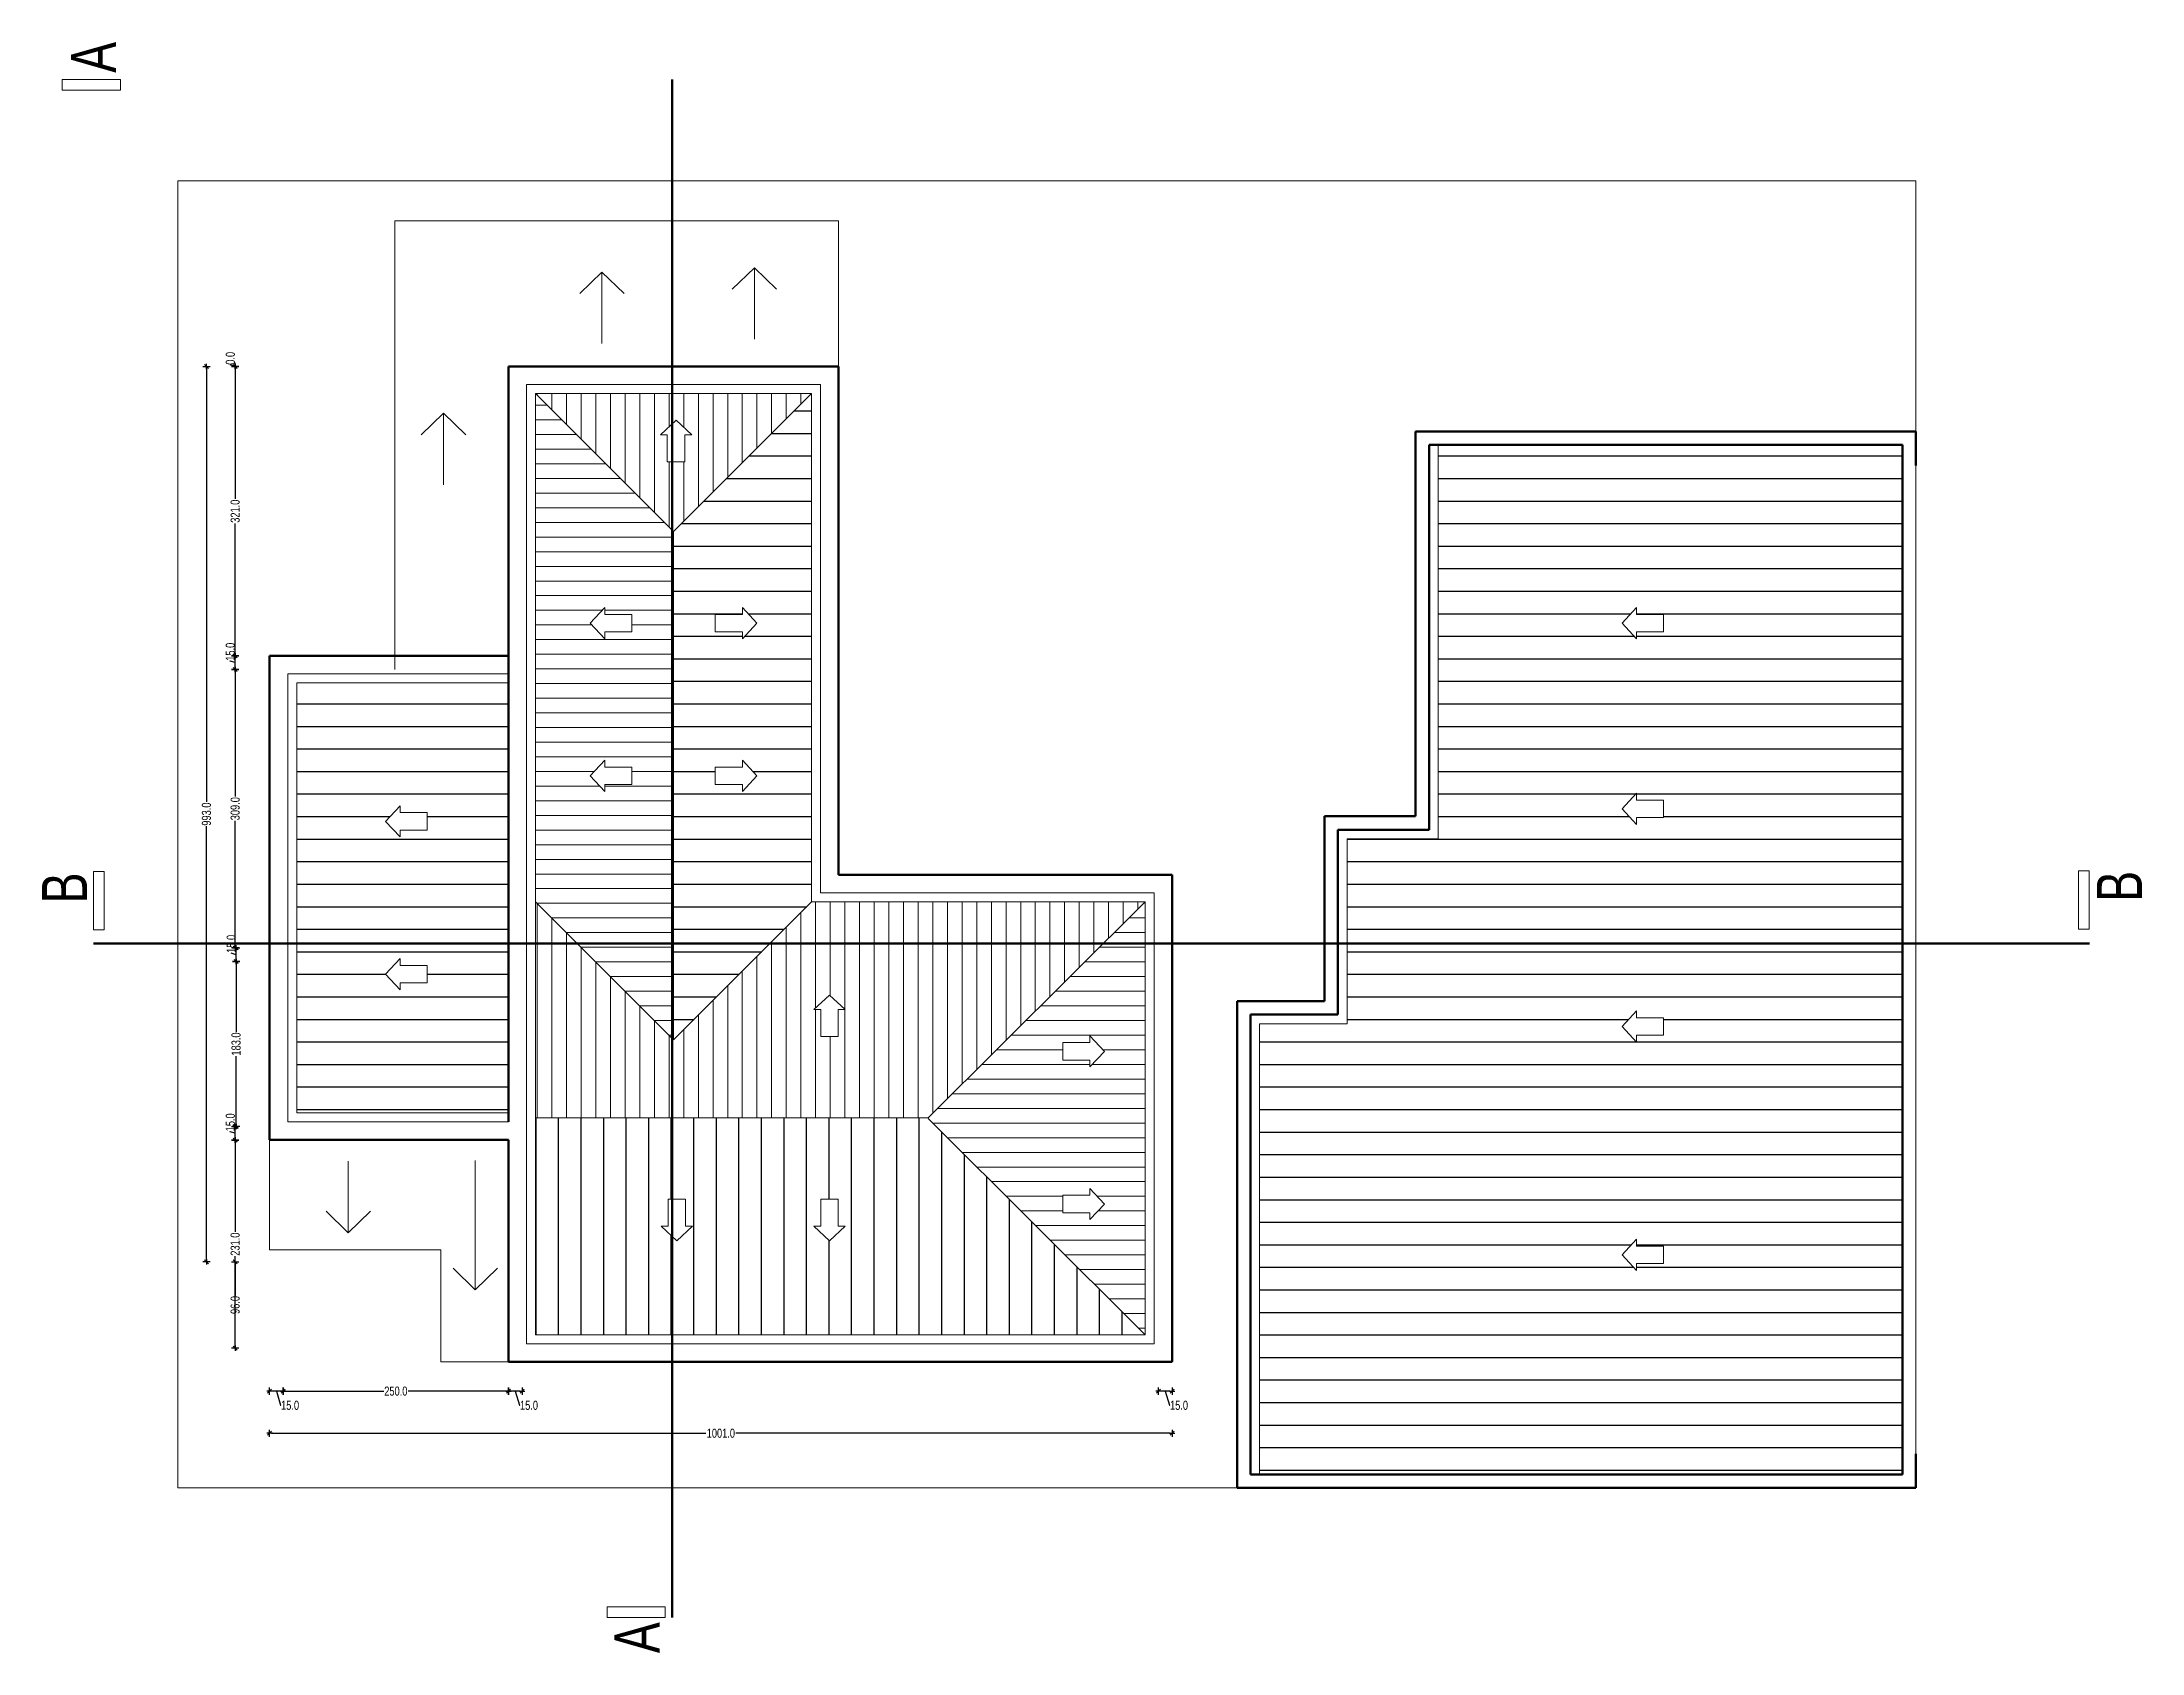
# Model space of a CAD drawing. Header units: centimetres. Extents: x 56177 to 99483, y 493 to 15482.
# Drawn here: x 73944 to 76273, y 6823 to 8610 of the extents above; entities that cross this region are included whole.
import ezdxf

# ---------------------------------------------------------------- set-up
doc = ezdxf.new("R2010")
doc.units = ezdxf.units.CM
doc.header["$MEASUREMENT"] = 0
for name, color, linetype, lineweight in [('0.1 COTAS', 52, 'Continuous', 13), ('0.15 TEXTOS', 212, 'Continuous', 20), ('0.2 VENTANAS', 2, 'Continuous', 20), ('0.5 MUROS', 1, 'Continuous', 50), ('000.2 GENERAL', 2, 'Continuous', 20)]:
    doc.layers.add(name, color=color, linetype=linetype, lineweight=lineweight)
doc.layers.add('0.12 MOBILIARIO BLOQUES', color=251, linetype='Continuous', lineweight=13, true_color=0x616161)
doc.layers.add('COLOR_ GRIS', color=253, linetype='Continuous', true_color=0xb5b5b5)
doc.layers.add('COLOR_ NARANJO', color=2, linetype='Continuous', true_color=0xffff14)
doc.styles.add('NICOLAS 2', font='swisscl.ttf')
doc.dimstyles.new('NICO CMS PEQUEÑAS', dxfattribs={"dimtxt": 10, "dimasz": 2, "dimexe": 0.18, "dimexo": 0.0625, "dimgap": 0.09, "dimtad": 0, "dimdec": 1, "dimzin": 0, "dimdsep": 46, "dimtxsty": 'NICOLAS 2', "dimblk": 'CRUZ2', "dimcen": 0.09, "dimse1": 1, "dimse2": 1, "dimclrd": 256, "dimclrt": 2, "dimadec": 0, "dimazin": 0, "dimtfac": 1, "dimtdec": 1, "dimtofl": 0, "dimtmove": 1, "dimatfit": 2, "dimldrblk": 'CRUZ2', "dimfxl": 1, "dimtolj": 1, "dimtzin": 0, "dimarcsym": 0})
pattern_1 = [(180, (82992.14, -63374.506), (-1e-14, -25), [])]
pattern_2 = [(180, (82992.14, -63374.506), (-6e-15, -16.25), [])]
pattern_3 = [(270, (82992.14, -63374.506), (16.25, -2e-14), [])]

msp = doc.modelspace()

# ---------------------------------------------------------------- texts
at = {"layer": '0.15 TEXTOS', "char_height": 100, "width": 374.7413, "attachment_point": 1, "rotation": 90, "style": 'NICOLAS 2'}
for s, insert in [('\\pxqc;{\\H0.5x;A}', (73976.13, 8405.28)), ('\\pxqc;{\\H0.5x;B}', (76223.41, 7485.76)), ('\\pxqc;{\\H0.5x;B}', (73944.12, 7483.98)), ('\\pxqc;{\\H0.5x;A}', (74579.04, 6652.3))]:
    msp.add_mtext(s, dxfattribs=dict(at, insert=insert))

# ---------------------------------------------------------------- blocks, each defined once
blk = doc.blocks.new('CRUZ2')
at = {"layer": 'COLOR_ NARANJO', "color": 8}
for p, q in [((-1.5, 0), (1.5, 0)), ((0, 2), (0, -2))]:
    blk.add_line(p, q, dxfattribs=at)
at = {"layer": 'COLOR_ NARANJO', "color": 4}
blk.add_lwpolyline([(-1.1, -1.1), (0, 0), (1.1, 1.1)], dxfattribs=at)
blk = doc.blocks.new('*D577')
at = {"layer": '0.1 COTAS', "lineweight": -2, "transparency": 16777216}
for p, q in [((74126.5, 8247.7), (74126.5, 7766.8)), ((74126.5, 7258.7), (74126.5, 7739.7))]:
    blk.add_line(p, q, dxfattribs=at)
at = {"layer": 'Defpoints', "color": 0, "transparency": 16777216}
for p in [(74126.5, 8249.7), (74460.6, 8249.7), (74461.6, 7256.7)]:
    blk.add_point(p, dxfattribs=at)
at = {"layer": '0.1 COTAS', "lineweight": -2, "transparency": 16777216, "xscale": 2, "yscale": 2, "zscale": 2}
for p, rotation in [((74126.5, 8249.7), 90), ((74126.5, 7256.7), 270)]:
    blk.add_blockref('CRUZ2', p, dxfattribs=dict(at, rotation=rotation))
at = {"layer": '0.1 COTAS', "color": 2, "transparency": 16777216, "insert": (74126.5, 7753.2), "char_height": 10, "attachment_point": 5, "rotation": 90, "style": 'NICOLAS 2'}
blk.add_mtext('\\A1;993.0', dxfattribs=at)
blk = doc.blocks.new('*D586')
at = {"layer": '0.1 COTAS', "lineweight": -2, "transparency": 16777216}
for p, q in [((74198.6, 7066.4), (74680.6, 7066.4)), ((75195.6, 7066.4), (74713.7, 7066.4))]:
    blk.add_line(p, q, dxfattribs=at)
at = {"layer": 'Defpoints', "color": 0, "transparency": 16777216}
for p in [(74196.6, 7391.7), (75197.6, 7256.7), (74196.6, 7066.4)]:
    blk.add_point(p, dxfattribs=at)
at = {"layer": '0.1 COTAS', "lineweight": -2, "transparency": 16777216, "xscale": 2, "yscale": 2, "zscale": 2, "rotation": 180}
blk.add_blockref('CRUZ2', (74196.6, 7066.4), dxfattribs=at)
at = {"layer": '0.1 COTAS', "lineweight": -2, "transparency": 16777216, "xscale": 2, "yscale": 2, "zscale": 2}
blk.add_blockref('CRUZ2', (75197.6, 7066.4), dxfattribs=at)
at = {"layer": '0.1 COTAS', "color": 2, "transparency": 16777216, "insert": (74697.1, 7066.4), "char_height": 10, "attachment_point": 5, "style": 'NICOLAS 2'}
blk.add_mtext('\\A1;1001.0', dxfattribs=at)
blk = doc.blocks.new('*D578')
at = {"layer": '0.1 COTAS', "lineweight": -2, "transparency": 16777216}
for p, q in [((74158.4, 7254.7), (74158.4, 7219.2)), ((74158.4, 7162.7), (74158.4, 7198.3))]:
    blk.add_line(p, q, dxfattribs=at)
at = {"layer": 'Defpoints', "color": 0, "transparency": 16777216}
for p in [(74461.6, 7256.7), (74158.4, 7160.7), (74476.6, 7160.7)]:
    blk.add_point(p, dxfattribs=at)
at = {"layer": '0.1 COTAS', "lineweight": -2, "transparency": 16777216, "xscale": 2, "yscale": 2, "zscale": 2}
for p, rotation in [((74158.4, 7256.7), 90), ((74158.4, 7160.7), 270)]:
    blk.add_blockref('CRUZ2', p, dxfattribs=dict(at, rotation=rotation))
at = {"layer": '0.1 COTAS', "color": 2, "transparency": 16777216, "insert": (74158.4, 7208.7), "char_height": 10, "attachment_point": 5, "rotation": 90, "style": 'NICOLAS 2'}
blk.add_mtext('\\A1;96.0', dxfattribs=at)
blk = doc.blocks.new('*D587')
at = {"layer": '0.1 COTAS', "lineweight": -2, "transparency": 16777216}
for p, q in [((74158.4, 7389.7), (74158.4, 7289.8)), ((74158.4, 7162.7), (74158.4, 7262.7))]:
    blk.add_line(p, q, dxfattribs=at)
at = {"layer": 'Defpoints', "color": 0, "transparency": 16777216}
for p in [(74158.4, 7391.7), (74461.6, 7391.7), (74476.6, 7160.7)]:
    blk.add_point(p, dxfattribs=at)
at = {"layer": '0.1 COTAS', "lineweight": -2, "transparency": 16777216, "xscale": 2, "yscale": 2, "zscale": 2}
for p, rotation in [((74158.4, 7391.7), 90), ((74158.4, 7160.7), 270)]:
    blk.add_blockref('CRUZ2', p, dxfattribs=dict(at, rotation=rotation))
at = {"layer": '0.1 COTAS', "color": 2, "transparency": 16777216, "insert": (74158.4, 7276.2), "char_height": 10, "attachment_point": 5, "rotation": 90, "style": 'NICOLAS 2'}
blk.add_mtext('\\A1;231.0', dxfattribs=at)
blk = doc.blocks.new('*D588')
at = {"layer": '0.1 COTAS', "lineweight": -2, "transparency": 16777216}
for p, q in [((74153, 7400.9), (74153, 7401.1)), ((74158.4, 7399.2), (74153, 7400.9)), ((74158.4, 7393.7), (74158.4, 7404.7))]:
    blk.add_line(p, q, dxfattribs=at)
at = {"layer": 'Defpoints', "color": 0, "transparency": 16777216}
for p in [(74158.4, 7406.7), (74461.6, 7406.7), (74461.6, 7391.7)]:
    blk.add_point(p, dxfattribs=at)
at = {"layer": '0.1 COTAS', "lineweight": -2, "transparency": 16777216, "xscale": 2, "yscale": 2, "zscale": 2}
for p, rotation in [((74158.4, 7406.7), 90), ((74158.4, 7391.7), 270)]:
    blk.add_blockref('CRUZ2', p, dxfattribs=dict(at, rotation=rotation))
at = {"layer": '0.1 COTAS', "color": 2, "transparency": 16777216, "insert": (74153, 7411.3), "char_height": 10, "attachment_point": 5, "rotation": 90, "style": 'NICOLAS 2'}
blk.add_mtext('\\A1;15.0', dxfattribs=at)
blk = doc.blocks.new('*D579')
at = {"layer": '0.1 COTAS', "lineweight": -2, "transparency": 16777216}
for p, q in [((74159.4, 7587.7), (74159.4, 7511.7)), ((74159.4, 7408.7), (74159.4, 7484.8))]:
    blk.add_line(p, q, dxfattribs=at)
at = {"layer": 'Defpoints', "color": 0, "transparency": 16777216}
for p in [(74159.4, 7589.7), (74476.6, 7589.7), (74462.6, 7406.7)]:
    blk.add_point(p, dxfattribs=at)
at = {"layer": '0.1 COTAS', "lineweight": -2, "transparency": 16777216, "xscale": 2, "yscale": 2, "zscale": 2}
for p, rotation in [((74159.4, 7589.7), 90), ((74159.4, 7406.7), 270)]:
    blk.add_blockref('CRUZ2', p, dxfattribs=dict(at, rotation=rotation))
at = {"layer": '0.1 COTAS', "color": 2, "transparency": 16777216, "insert": (74159.4, 7498.2), "char_height": 10, "attachment_point": 5, "rotation": 90, "style": 'NICOLAS 2'}
blk.add_mtext('\\A1;183.0', dxfattribs=at)
blk = doc.blocks.new('*D580')
at = {"layer": '0.1 COTAS', "lineweight": -2, "transparency": 16777216}
for p, q in [((74154, 7598.9), (74154, 7599.1)), ((74159.4, 7597.2), (74154, 7598.9)), ((74159.4, 7591.7), (74159.4, 7602.7))]:
    blk.add_line(p, q, dxfattribs=at)
at = {"layer": 'Defpoints', "color": 0, "transparency": 16777216}
for p in [(74159.4, 7604.7), (74476.6, 7604.7), (74476.6, 7589.7)]:
    blk.add_point(p, dxfattribs=at)
at = {"layer": '0.1 COTAS', "lineweight": -2, "transparency": 16777216, "xscale": 2, "yscale": 2, "zscale": 2}
for p, rotation in [((74159.4, 7604.7), 90), ((74159.4, 7589.7), 270)]:
    blk.add_blockref('CRUZ2', p, dxfattribs=dict(at, rotation=rotation))
at = {"layer": '0.1 COTAS', "color": 2, "transparency": 16777216, "insert": (74154, 7609.3), "char_height": 10, "attachment_point": 5, "rotation": 90, "style": 'NICOLAS 2'}
blk.add_mtext('\\A1;15.0', dxfattribs=at)
blk = doc.blocks.new('*D581')
at = {"layer": '0.1 COTAS', "lineweight": -2, "transparency": 16777216}
for p, q in [((74158.4, 7911.7), (74158.4, 7772.8)), ((74158.4, 7606.7), (74158.4, 7745.7))]:
    blk.add_line(p, q, dxfattribs=at)
at = {"layer": 'Defpoints', "color": 0, "transparency": 16777216}
for p in [(74158.4, 7913.7), (74460.6, 7913.7), (74475.6, 7604.7)]:
    blk.add_point(p, dxfattribs=at)
at = {"layer": '0.1 COTAS', "lineweight": -2, "transparency": 16777216, "xscale": 2, "yscale": 2, "zscale": 2}
for p, rotation in [((74158.4, 7913.7), 90), ((74158.4, 7604.7), 270)]:
    blk.add_blockref('CRUZ2', p, dxfattribs=dict(at, rotation=rotation))
at = {"layer": '0.1 COTAS', "color": 2, "transparency": 16777216, "insert": (74158.4, 7759.2), "char_height": 10, "attachment_point": 5, "rotation": 90, "style": 'NICOLAS 2'}
blk.add_mtext('\\A1;309.0', dxfattribs=at)
blk = doc.blocks.new('*D582')
at = {"layer": '0.1 COTAS', "lineweight": -2, "transparency": 16777216}
for p, q in [((74153, 7922.9), (74153, 7923.1)), ((74158.4, 7921.2), (74153, 7922.9)), ((74158.4, 7915.7), (74158.4, 7926.7))]:
    blk.add_line(p, q, dxfattribs=at)
at = {"layer": 'Defpoints', "color": 0, "transparency": 16777216}
for p in [(74158.4, 7928.7), (74460.6, 7928.7), (74460.6, 7913.7)]:
    blk.add_point(p, dxfattribs=at)
at = {"layer": '0.1 COTAS', "lineweight": -2, "transparency": 16777216, "xscale": 2, "yscale": 2, "zscale": 2}
for p, rotation in [((74158.4, 7928.7), 90), ((74158.4, 7913.7), 270)]:
    blk.add_blockref('CRUZ2', p, dxfattribs=dict(at, rotation=rotation))
at = {"layer": '0.1 COTAS', "color": 2, "transparency": 16777216, "insert": (74153, 7933.3), "char_height": 10, "attachment_point": 5, "rotation": 90, "style": 'NICOLAS 2'}
blk.add_mtext('\\A1;15.0', dxfattribs=at)
blk = doc.blocks.new('*D589')
at = {"layer": '0.1 COTAS', "lineweight": -2, "transparency": 16777216}
for p, q in [((74158.4, 8247.7), (74158.4, 8102.8)), ((74158.4, 7930.7), (74158.4, 8075.7))]:
    blk.add_line(p, q, dxfattribs=at)
at = {"layer": 'Defpoints', "color": 0, "transparency": 16777216}
for p in [(74158.4, 8249.7), (74461.6, 8249.7), (74460.6, 7928.7)]:
    blk.add_point(p, dxfattribs=at)
at = {"layer": '0.1 COTAS', "lineweight": -2, "transparency": 16777216, "xscale": 2, "yscale": 2, "zscale": 2}
for p, rotation in [((74158.4, 8249.7), 90), ((74158.4, 7928.7), 270)]:
    blk.add_blockref('CRUZ2', p, dxfattribs=dict(at, rotation=rotation))
at = {"layer": '0.1 COTAS', "color": 2, "transparency": 16777216, "insert": (74158.4, 8089.2), "char_height": 10, "attachment_point": 5, "rotation": 90, "style": 'NICOLAS 2'}
blk.add_mtext('\\A1;321.0', dxfattribs=at)
blk = doc.blocks.new('*D590')
at = {"layer": '0.1 COTAS', "lineweight": -2, "transparency": 16777216}
for p, q in [((74153, 8251.4), (74153, 8251.6)), ((74158.4, 8249.7), (74153, 8251.4)), ((74158.4, 8251.7), (74158.4, 8253.7)), ((74158.4, 8247.7), (74158.4, 8245.7))]:
    blk.add_line(p, q, dxfattribs=at)
at = {"layer": 'Defpoints', "color": 0, "transparency": 16777216}
for p in [(74158.4, 8249.7), (74460.6, 8249.7), (74461.6, 8249.7)]:
    blk.add_point(p, dxfattribs=at)
at = {"layer": '0.1 COTAS', "lineweight": -2, "transparency": 16777216, "xscale": 2, "yscale": 2, "zscale": 2}
for rotation in [90, 270]:
    blk.add_blockref('CRUZ2', (74158.4, 8249.7), dxfattribs=dict(at, rotation=rotation))
at = {"layer": '0.1 COTAS', "color": 2, "transparency": 16777216, "insert": (74153, 8258.8), "char_height": 10, "attachment_point": 5, "rotation": 90, "style": 'NICOLAS 2'}
blk.add_mtext('\\A1;0.0', dxfattribs=at)
blk = doc.blocks.new('*D583')
at = {"layer": '0.1 COTAS', "lineweight": -2, "transparency": 16777216}
for p, q in [((74474.6, 7113.1), (74463.6, 7113.1)), ((74469.1, 7113.1), (74473.8, 7097.4)), ((74473.8, 7097.4), (74474, 7097.4))]:
    blk.add_line(p, q, dxfattribs=at)
at = {"layer": 'Defpoints', "color": 0, "transparency": 16777216}
for p in [(74476.6, 7271.7), (74461.6, 7256.7), (74461.6, 7113.1)]:
    blk.add_point(p, dxfattribs=at)
at = {"layer": '0.1 COTAS', "lineweight": -2, "transparency": 16777216, "xscale": 2, "yscale": 2, "zscale": 2, "rotation": 180}
blk.add_blockref('CRUZ2', (74461.6, 7113.1), dxfattribs=at)
at = {"layer": '0.1 COTAS', "lineweight": -2, "transparency": 16777216, "xscale": 2, "yscale": 2, "zscale": 2}
blk.add_blockref('CRUZ2', (74476.6, 7113.1), dxfattribs=at)
at = {"layer": '0.1 COTAS', "color": 2, "transparency": 16777216, "insert": (74484.3, 7097.4), "char_height": 10, "attachment_point": 5, "style": 'NICOLAS 2'}
blk.add_mtext('\\A1;15.0', dxfattribs=at)
blk = doc.blocks.new('*D584')
at = {"layer": '0.1 COTAS', "lineweight": -2, "transparency": 16777216}
for p, q in [((74213.6, 7113.1), (74323.1, 7113.1)), ((74459.6, 7113.1), (74350.1, 7113.1))]:
    blk.add_line(p, q, dxfattribs=at)
at = {"layer": 'Defpoints', "color": 0, "transparency": 16777216}
for p in [(74211.6, 7406.7), (74461.6, 7256.7), (74211.6, 7113.1)]:
    blk.add_point(p, dxfattribs=at)
at = {"layer": '0.1 COTAS', "lineweight": -2, "transparency": 16777216, "xscale": 2, "yscale": 2, "zscale": 2, "rotation": 180}
blk.add_blockref('CRUZ2', (74211.6, 7113.1), dxfattribs=at)
at = {"layer": '0.1 COTAS', "lineweight": -2, "transparency": 16777216, "xscale": 2, "yscale": 2, "zscale": 2}
blk.add_blockref('CRUZ2', (74461.6, 7113.1), dxfattribs=at)
at = {"layer": '0.1 COTAS', "color": 2, "transparency": 16777216, "insert": (74336.6, 7113.1), "char_height": 10, "attachment_point": 5, "style": 'NICOLAS 2'}
blk.add_mtext('\\A1;250.0', dxfattribs=at)
blk = doc.blocks.new('*D585')
at = {"layer": '0.1 COTAS', "lineweight": -2, "transparency": 16777216}
for p, q in [((74209.6, 7113.1), (74198.6, 7113.1)), ((74204.1, 7113.1), (74208.8, 7097.4)), ((74208.8, 7097.4), (74209, 7097.4))]:
    blk.add_line(p, q, dxfattribs=at)
at = {"layer": 'Defpoints', "color": 0, "transparency": 16777216}
for p in [(74196.6, 7391.7), (74211.6, 7406.7), (74196.6, 7113.1)]:
    blk.add_point(p, dxfattribs=at)
at = {"layer": '0.1 COTAS', "lineweight": -2, "transparency": 16777216, "xscale": 2, "yscale": 2, "zscale": 2, "rotation": 180}
blk.add_blockref('CRUZ2', (74196.6, 7113.1), dxfattribs=at)
at = {"layer": '0.1 COTAS', "lineweight": -2, "transparency": 16777216, "xscale": 2, "yscale": 2, "zscale": 2}
blk.add_blockref('CRUZ2', (74211.6, 7113.1), dxfattribs=at)
at = {"layer": '0.1 COTAS', "color": 2, "transparency": 16777216, "insert": (74219.3, 7097.4), "char_height": 10, "attachment_point": 5, "style": 'NICOLAS 2'}
blk.add_mtext('\\A1;15.0', dxfattribs=at)
blk = doc.blocks.new('*D591')
at = {"layer": '0.1 COTAS', "lineweight": -2, "transparency": 16777216}
for p, q in [((75195.6, 7113.1), (75184.6, 7113.1)), ((75190.1, 7113.1), (75194.8, 7097.4)), ((75194.8, 7097.4), (75195, 7097.4))]:
    blk.add_line(p, q, dxfattribs=at)
at = {"layer": 'Defpoints', "color": 0, "transparency": 16777216}
for p in [(75182.6, 7160.7), (75197.6, 7145.7), (75182.6, 7113.1)]:
    blk.add_point(p, dxfattribs=at)
at = {"layer": '0.1 COTAS', "lineweight": -2, "transparency": 16777216, "xscale": 2, "yscale": 2, "zscale": 2, "rotation": 180}
blk.add_blockref('CRUZ2', (75182.6, 7113.1), dxfattribs=at)
at = {"layer": '0.1 COTAS', "lineweight": -2, "transparency": 16777216, "xscale": 2, "yscale": 2, "zscale": 2}
blk.add_blockref('CRUZ2', (75197.6, 7113.1), dxfattribs=at)
at = {"layer": '0.1 COTAS', "color": 2, "transparency": 16777216, "insert": (75205.3, 7097.4), "char_height": 10, "attachment_point": 5, "style": 'NICOLAS 2'}
blk.add_mtext('\\A1;15.0', dxfattribs=at)

# ---------------------------------------------------------------- dimensions: what is measured, and where the dimension line sits
at = {"layer": '0.1 COTAS'}
for base, p1, p2, angle, picture, middle in [((74126.54, 8249.74), (74461.61, 7256.74), (74460.61, 8249.74), 90, '*D577', (74126.54, 7753.24)), ((74158.39089468, 8249.7447647), (74461.61230299, 8249.7447647), (74460.61230299, 8249.7447647), 90, '*D590', (74152.9546627, 8251.64563429)), ((74158.39, 8249.74), (74460.61, 7928.74), (74461.61, 8249.74), 90, '*D589', (74158.39, 8089.24)), ((74158.39, 7928.74), (74460.61, 7913.74), (74460.61, 7928.74), 90, '*D582', (74152.95, 7923.15)), ((74158.39, 7913.74), (74475.61, 7604.74), (74460.61, 7913.74), 90, '*D581', (74158.39, 7759.24)), ((74159.39, 7604.74), (74476.61, 7589.74), (74476.61, 7604.74), 90, '*D580', (74153.95, 7599.15)), ((74159.39, 7589.74), (74462.61, 7406.74), (74476.61, 7589.74), 90, '*D579', (74159.39, 7498.24)), ((74158.39, 7406.74), (74461.61, 7391.74), (74461.61, 7406.74), 90, '*D588', (74152.95, 7401.15)), ((74158.39, 7391.74), (74476.61, 7160.74), (74461.61, 7391.74), 90, '*D587', (74158.39, 7276.24)), ((74196.61, 7113.07), (74211.61, 7406.74), (74196.61, 7391.74), 180, '*D585', (74209.09, 7097.39)), ((74196.61, 7066.36), (75197.61, 7256.74), (74196.61, 7391.74), 180, '*D586', (74697.11, 7066.36)), ((74211.61, 7113.07), (74461.61, 7256.74), (74211.61, 7406.74), 180, '*D584', (74336.61, 7113.07)), ((74461.61, 7113.07), (74476.61, 7271.74), (74461.61, 7256.74), 180, '*D583', (74474.09, 7097.39)), ((74158.39, 7160.74), (74461.61, 7256.74), (74476.61, 7160.74), 90, '*D578', (74158.39, 7208.74)), ((75182.61, 7113.09), (75197.61, 7145.74), (75182.61, 7160.74), 180, '*D591', (75195.09, 7097.41))]:
    dim = msp.add_linear_dim(base=base, p1=p1, p2=p2, angle=angle, dimstyle='NICO CMS PEQUEÑAS', dxfattribs=at)
    dim.commit()
    dim.dimension.update_dxf_attribs({"geometry": picture, "text_midpoint": middle})

# ---------------------------------------------------------------- hatches: boundary and pattern name
at = {"layer": '0.2 VENTANAS'}
h = msp.add_hatch(dxfattribs=at)
h.set_pattern_fill('ANSI31', color=256, scale=130, angle=495)
h.set_pattern_definition(pattern_2)
h.paths.add_polyline_path([(74644.61, 8066.74), (74491.61, 8219.74), (74491.61, 7655.74), (74644.61, 7502.74)])
h.paths.add_polyline_path([(74598.28, 7805.26), (74598.28, 7785.91), (74568.28, 7785.91), (74568.28, 7785.76), (74568.28, 7778.26), (74552.2, 7795.58), (74568.28, 7812.91), (74568.28, 7805.26)], flags=16)
h.paths.add_polyline_path([(74568.28, 7947.64), (74552.2, 7964.96), (74568.28, 7982.29), (74568.28, 7974.64), (74598.28, 7974.64), (74598.28, 7955.29), (74568.28, 7955.29), (74568.28, 7955.14)], flags=16)
h = msp.add_hatch(dxfattribs=at)
h.set_pattern_fill('ANSI31', color=256, scale=130, angle=585)
h.set_pattern_definition(pattern_3)
h.paths.add_polyline_path([(74491.61, 8219.74), (74644.61, 8066.74), (74797.61, 8219.74)])
h.paths.add_polyline_path([(74664.72, 8174.08), (74657.07, 8174.08), (74657.07, 8144.08), (74637.72, 8144.08), (74637.72, 8174.08), (74637.57, 8174.08), (74630.07, 8174.08), (74647.4, 8190.16)], flags=16)
h = msp.add_hatch(dxfattribs=at)
h.set_pattern_fill('ANSI31', color=256, scale=130, angle=585)
h.set_pattern_definition(pattern_3)
h.paths.add_polyline_path([(75167.61, 7655.74), (74797.61, 7655.74), (74644.61, 7502.74), (74491.61, 7655.74), (74491.61, 7416.24), (74927.11, 7416.24)])
h.paths.add_polyline_path([(74834.92, 7536.38), (74827.27, 7536.38), (74827.27, 7506.38), (74807.92, 7506.38), (74807.92, 7536.38), (74807.77, 7536.38), (74800.27, 7536.38), (74817.59, 7552.46)], flags=16)
h = msp.add_hatch(dxfattribs=at)
h.set_pattern_fill('ANSI31', color=256, scale=130, angle=495)
h.set_pattern_definition(pattern_2)
h.paths.add_polyline_path([(74926.86, 7416), (75167.61, 7175.74), (75167.61, 7655.74), (75167.57, 7655.74)])
h.paths.add_polyline_path([(75076.5, 7480.38), (75076.5, 7499.73), (75106.5, 7499.73), (75106.5, 7507.38), (75122.58, 7490.06), (75106.5, 7472.73), (75106.5, 7480.38)], flags=16)
h.paths.add_polyline_path([(75106.5, 7338), (75122.58, 7320.68), (75106.5, 7303.35), (75106.5, 7311), (75076.5, 7311), (75076.5, 7330.35), (75106.5, 7330.35)], flags=16)
at = {"layer": 'COLOR_ GRIS'}
h = msp.add_hatch(dxfattribs=at)
h.set_pattern_fill('ANSI31', color=256, scale=200, angle=495)
h.set_pattern_definition(pattern_1)
h.paths.add_polyline_path([(74644.61, 8066.74), (74644.61, 7502.74), (74797.61, 7655.74), (74797.61, 8219.74)])
h.paths.add_polyline_path([(74720.94, 7982.29), (74737.03, 7964.96), (74720.94, 7947.64), (74720.94, 7955.29), (74690.94, 7955.29), (74690.94, 7974.64), (74720.94, 7974.64)], flags=16)
h.paths.add_polyline_path([(74720.94, 7812.91), (74737.03, 7795.58), (74720.94, 7778.26), (74720.94, 7785.91), (74690.94, 7785.91), (74690.94, 7805.26), (74720.94, 7805.26)], flags=16)
h = msp.add_hatch(dxfattribs=at)
h.set_pattern_fill('ANSI31', color=256, scale=200, angle=495)
h.set_pattern_definition(pattern_1)
h.paths.add_polyline_path([(76007.61, 8162.74), (75492.61, 8162.74), (75492.61, 7725.74), (75391.61, 7725.74), (75391.61, 7520.74), (75294.61, 7520.74), (75294.61, 7020.74), (76007.61, 7020.74)])
h.paths.add_polyline_path([(75742.83, 7527.28), (75742.83, 7507.93), (75712.83, 7507.93), (75712.83, 7507.78), (75712.83, 7500.28), (75696.75, 7517.6), (75712.83, 7534.93), (75712.83, 7527.28)], flags=16)
h.paths.add_polyline_path([(75742.83, 7749.35), (75712.83, 7749.35), (75712.83, 7749.2), (75712.83, 7741.7), (75696.75, 7759.03), (75712.83, 7776.35), (75712.83, 7768.7), (75742.83, 7768.7)], flags=16)
h.paths.add_polyline_path([(75742.83, 7273.89), (75742.83, 7254.54), (75712.83, 7254.54), (75712.83, 7254.39), (75712.83, 7246.89), (75696.75, 7264.21), (75712.83, 7281.54), (75712.83, 7273.89)], flags=16)
h.paths.add_polyline_path([(75742.83, 7955.29), (75712.83, 7955.29), (75712.83, 7955.14), (75712.83, 7947.64), (75696.75, 7964.96), (75712.83, 7982.29), (75712.83, 7974.64), (75742.83, 7974.64)], flags=16)
h = msp.add_hatch(dxfattribs=at)
h.set_pattern_fill('ANSI31', color=256, scale=200, angle=495)
h.set_pattern_definition(pattern_1)
h.paths.add_polyline_path([(74461.61, 7898.74), (74226.61, 7898.74), (74226.61, 7421.74), (74461.61, 7421.74)])
h.paths.add_polyline_path([(74371.28, 7585.45), (74371.28, 7566.1), (74341.28, 7566.1), (74341.28, 7565.95), (74341.28, 7558.45), (74325.2, 7575.78), (74341.28, 7593.1), (74341.28, 7585.45)], flags=16)
h.paths.add_polyline_path([(74371.28, 7735.48), (74341.28, 7735.48), (74341.28, 7735.33), (74341.28, 7727.83), (74325.2, 7745.15), (74341.28, 7762.48), (74341.28, 7754.83), (74371.28, 7754.83)], flags=16)
h = msp.add_hatch(dxfattribs=at)
h.set_pattern_fill('ANSI31', color=256, scale=200, angle=585)
h.set_pattern_definition([(270, (82992.14, -63374.506), (25, -3e-14), [])])
h.paths.add_polyline_path([(74926.61, 7416.24), (74491.61, 7416.24), (74491.61, 7411.74), (74491.61, 7175.74), (75167.61, 7175.74)])
h.paths.add_polyline_path([(74827.27, 7326.11), (74827.27, 7296.11), (74834.92, 7296.11), (74817.59, 7280.03), (74800.27, 7296.11), (74807.92, 7296.11), (74807.92, 7326.11)], flags=16)
h.paths.add_polyline_path([(74665.54, 7296.11), (74648.22, 7280.03), (74630.89, 7296.11), (74638.54, 7296.11), (74638.54, 7326.11), (74657.89, 7326.11), (74657.89, 7296.11)], flags=16)

# ---------------------------------------------------------------- linework, layer by layer
at = {"layer": '0.12 MOBILIARIO BLOQUES'}
for p, q in [((74335.61, 7913.74), (74335.61, 8411.46)), ((74335.61, 8411.46), (74827.61, 8411.46)), ((74827.61, 8411.46), (74827.61, 8249.74)), ((74565.13, 8354.44), (74540.53, 8330.5)), ((74565.13, 8275.08), (74565.13, 8354.44)), ((74565.13, 8354.44), (74589.74, 8330.5)), ((74734.32, 8359.26), (74709.72, 8335.32)), ((74734.32, 8279.9), (74734.32, 8359.26)), ((74734.32, 8359.26), (74758.93, 8335.32)), ((74389.47, 8197.76), (74364.86, 8173.81)), ((74389.47, 8118.39), (74389.47, 8197.76)), ((74389.47, 8197.76), (74414.07, 8173.81)), ((74283.87, 7368.2), (74283.87, 7288.83)), ((74424.7, 7368.79), (74424.7, 7225.47)), ((74283.87, 7288.83), (74259.26, 7312.78)), ((74283.87, 7288.83), (74308.47, 7312.78)), ((74424.7, 7225.47), (74400.1, 7249.42)), ((74424.7, 7225.47), (74449.31, 7249.42))]:
    msp.add_line(p, q, dxfattribs=at)
msp.add_lwpolyline([(74196.61, 7391.74), (74196.61, 7269.74), (74386.61, 7269.74), (74386.61, 7145.74), (74461.61, 7145.74), (74461.61, 7145.74)], dxfattribs=at)
at = {"layer": '0.2 VENTANAS'}
for p, q in [((74481.61, 7411.74), (74481.61, 8229.74)), ((74481.61, 8229.74), (74807.61, 8229.74)), ((74807.61, 8229.74), (74807.61, 7665.74)), ((74491.61, 7411.74), (74491.61, 8219.74)), ((74491.61, 8219.74), (74797.61, 8219.74)), ((74644.61, 8066.74), (74491.61, 8219.74)), ((74797.61, 8219.74), (74644.61, 8066.74)), ((74797.61, 8219.74), (74797.61, 7655.74)), ((75492.61, 8162.74), (75492.61, 7725.74)), ((76022.61, 7939.74), (76022.61, 8139.74)), ((74644.61, 8066.74), (74644.61, 7502.74)), ((74216.61, 7411.74), (74216.61, 7908.74)), ((74216.61, 7908.74), (74461.61, 7908.74)), ((74226.61, 7421.74), (74226.61, 7898.74)), ((74226.61, 7898.74), (74461.61, 7898.74)), ((75391.61, 7725.74), (75391.61, 7520.74)), ((75492.61, 7725.74), (75391.61, 7725.74)), ((74807.61, 7665.74), (75177.61, 7665.74)), ((75177.61, 7165.74), (75177.61, 7665.74)), ((74644.61, 7502.74), (74491.61, 7655.74)), ((74797.61, 7655.74), (74644.61, 7502.74)), ((74797.61, 7655.74), (75167.61, 7655.74)), ((74927.11, 7416.24), (75167.61, 7655.74)), ((75167.61, 7175.74), (75167.61, 7655.74)), ((75294.61, 7520.74), (75294.61, 7020.74)), ((75391.61, 7520.74), (75294.61, 7520.74)), ((74216.61, 7411.74), (74461.61, 7411.74)), ((74226.61, 7421.74), (74461.61, 7421.74)), ((74481.61, 7411.74), (74481.61, 7165.74)), ((74927.11, 7416.24), (74491.61, 7416.24)), ((74491.61, 7411.74), (74491.61, 7175.74)), ((74927.11, 7415.74), (75167.61, 7175.74)), ((74491.61, 7175.74), (75167.61, 7175.74)), ((74481.61, 7165.74), (75177.61, 7165.74))]:
    msp.add_line(p, q, dxfattribs=at)
for points in [[(74031.12, 8567.96), (74031.12, 8556.13), (73966.54, 8556.13), (73966.54, 8567.96)], [(74637.72, 8174.08), (74637.57, 8174.08), (74630.07, 8174.08), (74647.4, 8190.16), (74664.72, 8174.08), (74657.22, 8174.08), (74657.07, 8174.08), (74657.07, 8144.08), (74637.72, 8144.08)], [(74568.28, 7955.29), (74568.28, 7955.14), (74568.28, 7947.64), (74552.2, 7964.96), (74568.28, 7982.29), (74568.28, 7974.79), (74568.28, 7974.64), (74598.28, 7974.64), (74598.28, 7955.29)], [(74720.94, 7955.29), (74720.94, 7955.14), (74720.94, 7947.64), (74737.03, 7964.96), (74720.94, 7982.29), (74720.94, 7974.79), (74720.94, 7974.64), (74690.94, 7974.64), (74690.94, 7955.29)], [(75712.83, 7955.29), (75712.83, 7955.14), (75712.83, 7947.64), (75696.75, 7964.96), (75712.83, 7982.29), (75712.83, 7974.79), (75712.83, 7974.64), (75742.83, 7974.64), (75742.83, 7955.29)], [(74568.28, 7785.91), (74568.28, 7785.76), (74568.28, 7778.26), (74552.2, 7795.58), (74568.28, 7812.91), (74568.28, 7805.41), (74568.28, 7805.26), (74598.28, 7805.26), (74598.28, 7785.91)], [(74720.94, 7785.91), (74720.94, 7785.76), (74720.94, 7778.26), (74737.03, 7795.58), (74720.94, 7812.91), (74720.94, 7805.41), (74720.94, 7805.26), (74690.94, 7805.26), (74690.94, 7785.91)], [(74341.28, 7735.48), (74341.28, 7735.33), (74341.28, 7727.83), (74325.2, 7745.15), (74341.28, 7762.48), (74341.28, 7754.98), (74341.28, 7754.83), (74371.28, 7754.83), (74371.28, 7735.48)], [(75712.83, 7749.35), (75712.83, 7749.2), (75712.83, 7741.7), (75696.75, 7759.03), (75712.83, 7776.35), (75712.83, 7768.85), (75712.83, 7768.7), (75742.83, 7768.7), (75742.83, 7749.35)], [(74013.02, 7624.88), (74001.19, 7624.88), (74001.19, 7689.46), (74013.02, 7689.46)], [(76214.95, 7625.73), (76203.12, 7625.73), (76203.12, 7690.31), (76214.95, 7690.31)], [(74341.28, 7566.1), (74341.28, 7565.95), (74341.28, 7558.45), (74325.2, 7575.78), (74341.28, 7593.1), (74341.28, 7585.6), (74341.28, 7585.45), (74371.28, 7585.45), (74371.28, 7566.1)], [(74807.92, 7536.38), (74807.77, 7536.38), (74800.27, 7536.38), (74817.59, 7552.46), (74834.92, 7536.38), (74827.42, 7536.38), (74827.27, 7536.38), (74827.27, 7506.38), (74807.92, 7506.38)], [(75712.83, 7507.93), (75712.83, 7507.78), (75712.83, 7500.28), (75696.75, 7517.6), (75712.83, 7534.93), (75712.83, 7527.43), (75712.83, 7527.28), (75742.83, 7527.28), (75742.83, 7507.93)], [(75106.5, 7480.38), (75106.5, 7480.23), (75106.5, 7472.73), (75122.58, 7490.06), (75106.5, 7507.38), (75106.5, 7499.88), (75106.5, 7499.73), (75076.5, 7499.73), (75076.5, 7480.38)], [(75106.5, 7311), (75106.5, 7310.85), (75106.5, 7303.35), (75122.58, 7320.68), (75106.5, 7338), (75106.5, 7330.5), (75106.5, 7330.35), (75076.5, 7330.35), (75076.5, 7311)], [(74638.54, 7296.11), (74638.39, 7296.11), (74630.89, 7296.11), (74648.22, 7280.03), (74665.54, 7296.11), (74658.04, 7296.11), (74657.89, 7296.11), (74657.89, 7326.11), (74638.54, 7326.11)], [(74807.92, 7296.11), (74807.77, 7296.11), (74800.27, 7296.11), (74817.59, 7280.03), (74834.92, 7296.11), (74827.42, 7296.11), (74827.27, 7296.11), (74827.27, 7326.11), (74807.92, 7326.11)], [(75712.83, 7254.54), (75712.83, 7254.39), (75712.83, 7246.89), (75696.75, 7264.21), (75712.83, 7281.54), (75712.83, 7274.04), (75712.83, 7273.89), (75742.83, 7273.89), (75742.83, 7254.54)], [(74635.47, 6874.03), (74635.47, 6862.2), (74570.89, 6862.2), (74570.89, 6874.03)]]:
    msp.add_lwpolyline(points, close=True, dxfattribs=at)
at = {"layer": '0.5 MUROS', "ltscale": 10}
for p, q in [((74642.95, 6861.96), (74642.95, 8567.96)), ((74461.61, 7411.74), (74461.61, 8249.74)), ((74461.61, 8249.74), (74827.61, 8249.74)), ((74827.61, 8249.74), (74827.61, 7685.74)), ((75467.61, 8177.74), (75467.61, 7750.74)), ((76022.61, 8177.74), (75467.61, 8177.74)), ((76022.61, 8177.74), (76022.61, 8162.74)), ((75482.61, 8162.74), (75482.61, 7735.74)), ((76007.61, 8162.74), (75482.61, 8162.74)), ((76007.61, 7020.74), (76007.61, 8162.74)), ((76022.61, 8162.74), (76022.61, 8139.74)), ((74196.61, 7913.74), (74196.61, 7928.74)), ((74196.61, 7928.74), (74461.61, 7928.74)), ((74196.61, 7726.74), (74196.61, 7913.74)), ((75366.61, 7750.74), (75366.61, 7545.74)), ((75467.61, 7750.74), (75366.61, 7750.74)), ((75381.61, 7735.74), (75381.61, 7530.74)), ((75482.61, 7735.74), (75381.61, 7735.74)), ((74196.61, 7711.74), (74196.61, 7726.74)), ((74196.61, 7391.74), (74196.61, 7711.74)), ((74827.61, 7685.74), (75197.61, 7685.74)), ((75197.61, 7145.74), (75197.61, 7685.74)), ((76215.15, 7609.77), (74001.21, 7609.77)), ((75269.61, 7545.74), (75269.61, 7005.74)), ((75366.61, 7545.74), (75269.61, 7545.74)), ((75284.61, 7530.74), (75284.61, 7020.74)), ((75381.61, 7530.74), (75284.61, 7530.74)), ((74644.11, 7416.24), (74644.11, 7416.24)), ((74196.61, 7391.74), (74461.61, 7391.74)), ((74461.61, 7391.74), (74461.61, 7145.74)), ((74461.61, 7145.74), (75197.61, 7145.74)), ((76022.61, 7043.74), (76022.61, 7005.74)), ((75284.61, 7020.74), (76007.61, 7020.74)), ((76022.61, 7005.74), (75269.61, 7005.74))]:
    msp.add_line(p, q, dxfattribs=at)
at = {"layer": '000.2 GENERAL', "ltscale": 10}
for p, q in [((76022.61, 8455.74), (74094.61, 8455.74)), ((74094.61, 8455.74), (74094.61, 7005.74)), ((76022.61, 7005.74), (76022.61, 8455.74)), ((74094.61, 7005.74), (76022.61, 7005.74))]:
    msp.add_line(p, q, dxfattribs=at)

msp.set_redraw_order([(e.dxf.handle, doc.entitydb.next_handle()) for e in msp.query("TEXT MTEXT ATTDEF DIMENSION ARC_DIMENSION")])  # texts and dimensions are drawn at this point

doc.saveas('drawing.dxf')
